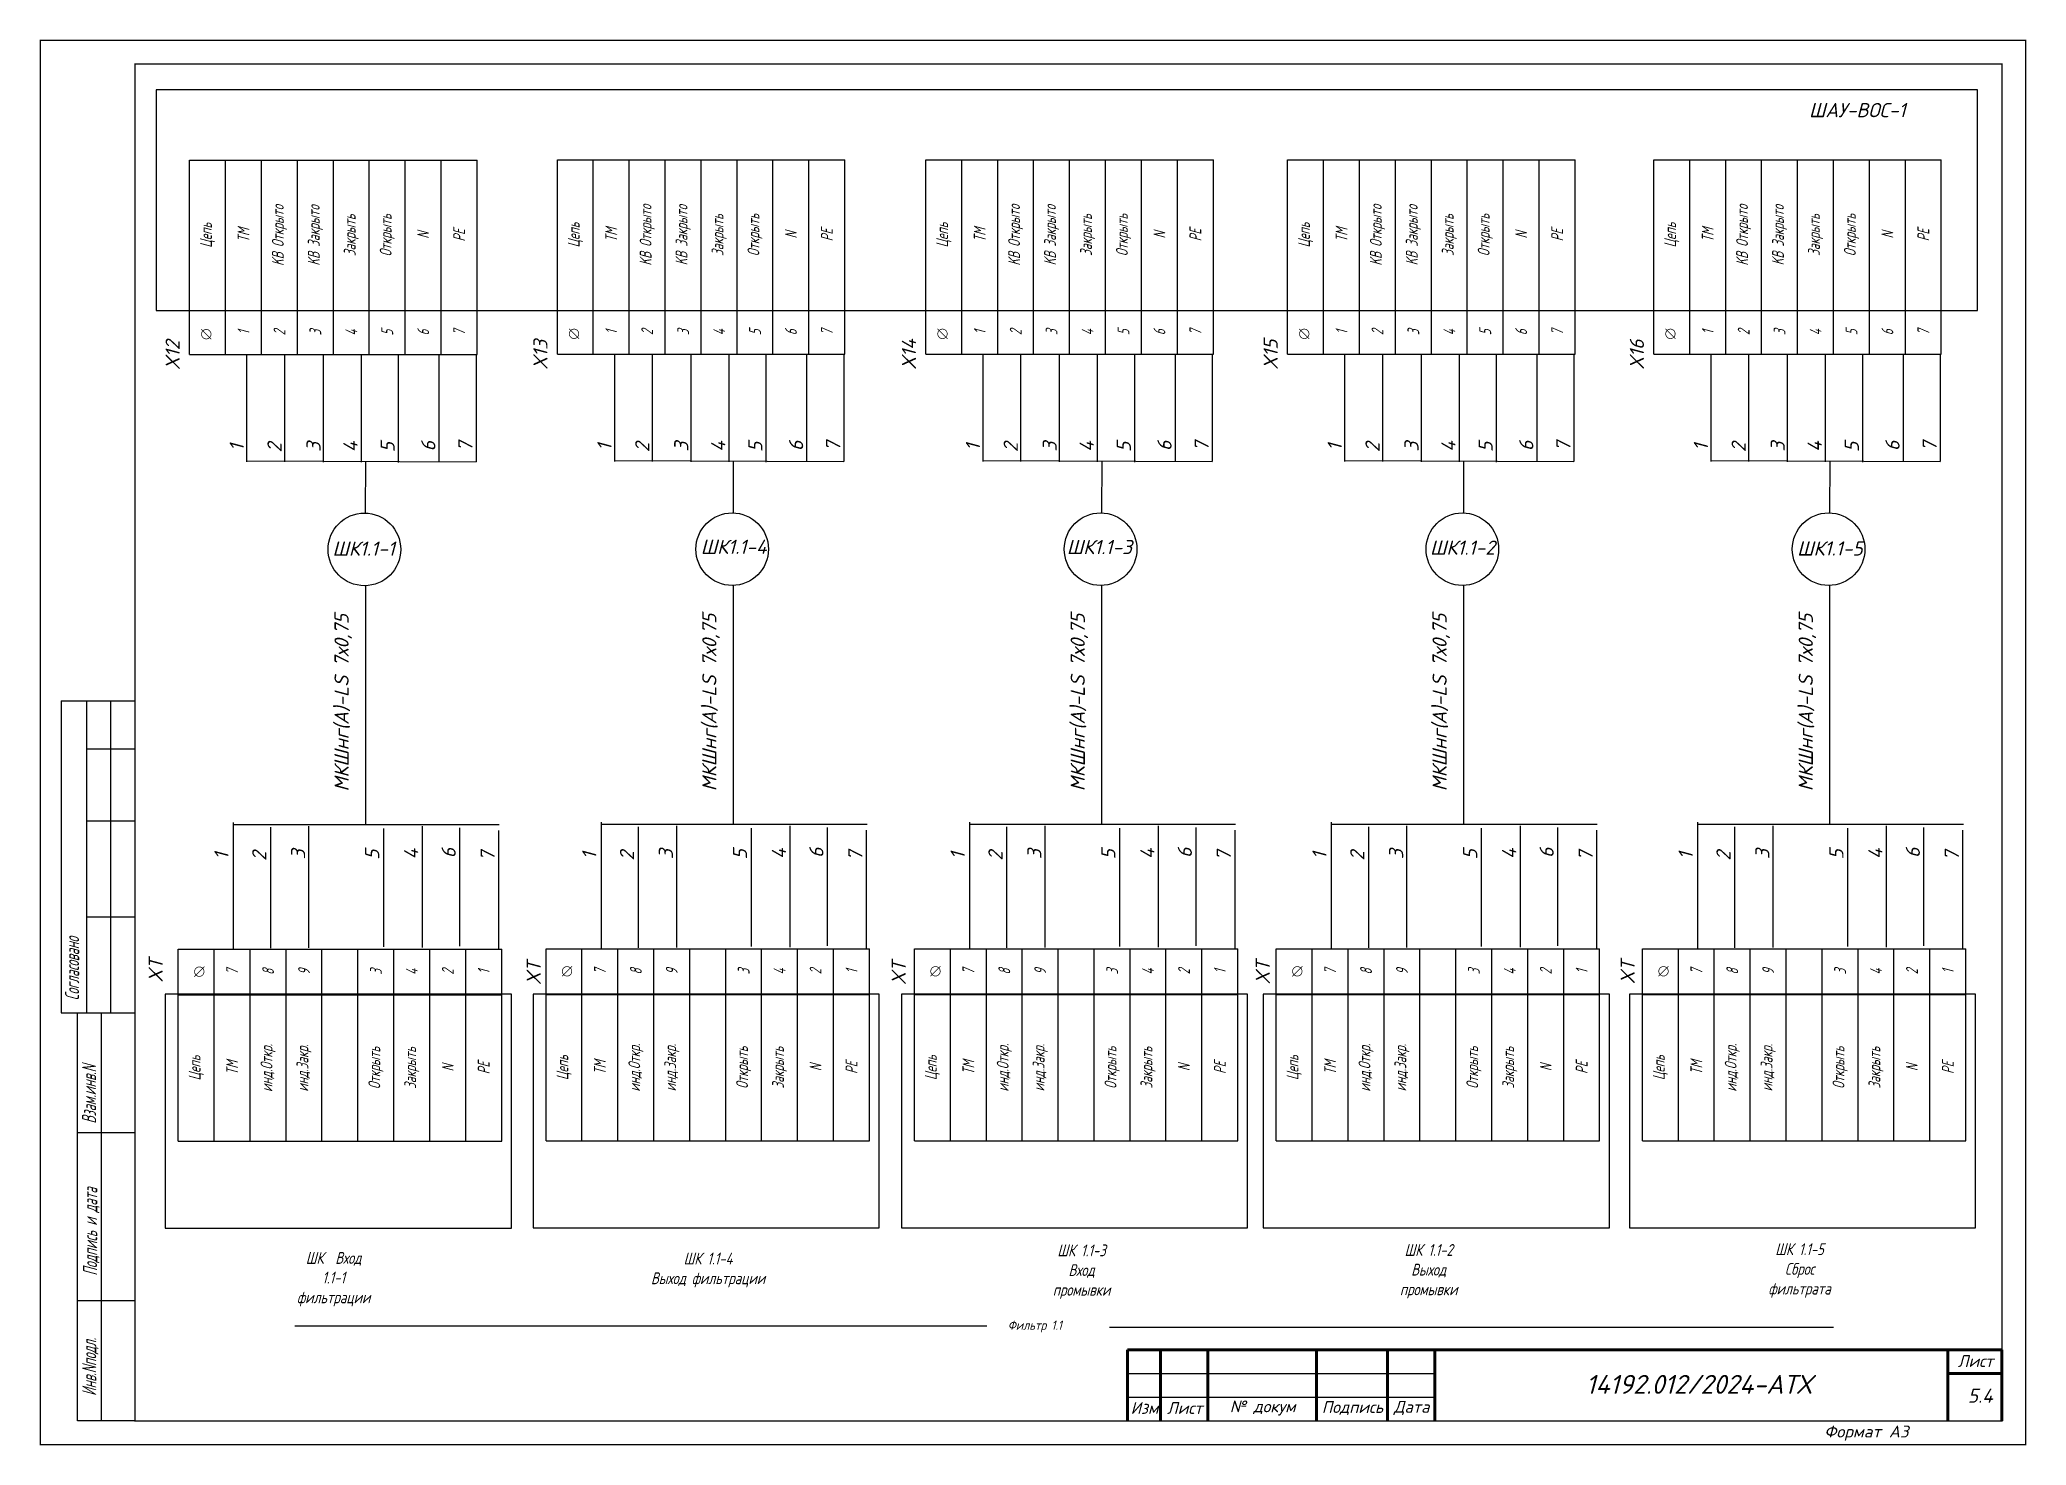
# Model space of a CAD drawing. Header units: millimetres. Extents: x 2725 to 10524, y 7125 to 11639.
# Drawn here: x 4775.1 to 5195.4, y 9587.5 to 9884.8 of the extents above; entities that cross this region are included whole.
import ezdxf
from ezdxf.enums import TextEntityAlignment as Align

# ---------------------------------------------------------------- set-up
doc = ezdxf.new("R2010")
doc.units = ezdxf.units.MM
doc.header["$LTSCALE"] = 4
doc.set_wipeout_variables(frame=1)
doc.linetypes.add('SolidLine', pattern=[0])
for name, color, linetype in [('G', 5, 'Continuous'), ('SYMS', 7, 'Continuous'), ('Вспомогательная', 1, 'Continuous'), ('Текст', 2, 'Continuous')]:
    doc.layers.add(name, color=color, linetype=linetype)
for name, color, linetype, lineweight in [('RAMKA', 7, 'Continuous', 25), ('SHTAMP', 7, 'SolidLine', 25), ('Основеая', 5, 'Continuous', 60)]:
    doc.layers.add(name, color=color, linetype=linetype, lineweight=lineweight)
doc.styles.add('COTES', font='cs_gost2304.shx', dxfattribs={"width": 0.75, "oblique": 15})
doc.styles.add('ISOCPEUR', font='isocpeui.ttf')
doc.styles.add('Simplex00.10.00', font='simplex.shx')
doc.styles.add('Simplex25.085.15', font='', dxfattribs={"width": 0.85, "oblique": 15, "height": 2.5})
doc.styles.add('ГОСТ', font='isocpeur.ttf', dxfattribs={"oblique": 15})
doc.styles.get('Simplex25.085.15').set_extended_font_data('GOST type A')

msp = doc.modelspace()

# ---------------------------------------------------------------- texts
at = {"style": 'Simplex25.085.15', "oblique": 15, "width": 1.083459}
msp.add_text('Фильтр 1.1', height=1.961, dxfattribs=at).set_placement((4979.96, 9611.94))
at = {"layer": 'SHTAMP', "color": 0, "style": 'ISOCPEUR'}
msp.add_text('14192.012/2024-АТХ', height=4, dxfattribs=at).set_placement((5126.13, 9598.41), align=Align.CENTER)
at = {"layer": 'SYMS', "linetype": 'Continuous', "ltscale": 0.2, "style": 'ГОСТ', "oblique": 15}
for s, p in [('ШАУ-ВОС-1', (5149.47, 9868.44)), ('ШК1.1-1', (4837.07, 9775.69)), ('ШК1.1-4', (4914.99, 9776.07)), ('ШК1.1-3', (4992.44, 9776.02)), ('ШК1.1-2', (5069.28, 9775.9)), ('ШК1.1-5', (5146.96, 9775.72))]:
    msp.add_text(s, height=3, dxfattribs=at).set_placement(p)
for s, p in [('X12', (4804.77, 9814.95)), ('X13', (4882.58, 9815.02)), ('X14', (4960.54, 9815.02)), ('X15', (5037.08, 9815.02)), ('X16', (5114.56, 9815.02)), ('1', (4818.32, 9797.81)), ('2', (4826.31, 9797.53)), ('3', (4834.57, 9797.63)), ('4', (4842.39, 9797.59)), ('5', (4850.24, 9797.54)), ('6', (4858.86, 9797.75)), ('7', (4866.71, 9797.7)), ('1', (4896.13, 9797.88)), ('2', (4904.13, 9797.59)), ('3', (4912.38, 9797.69)), ('4', (4920.2, 9797.66)), ('5', (4928.05, 9797.6)), ('6', (4936.67, 9797.82)), ('7', (4944.52, 9797.76)), ('1', (4974.08, 9797.88)), ('2', (4982.08, 9797.59)), ('3', (4990.33, 9797.69)), ('4', (4998.15, 9797.66)), ('5', (5006, 9797.6)), ('6', (5014.62, 9797.82)), ('7', (5022.47, 9797.76)), ('1', (5050.62, 9797.88)), ('2', (5058.62, 9797.59)), ('3', (5066.87, 9797.69)), ('4', (5074.69, 9797.66)), ('5', (5082.55, 9797.6)), ('6', (5091.16, 9797.82)), ('7', (5099.02, 9797.76)), ('1', (5128.1, 9797.88)), ('2', (5136.1, 9797.59)), ('3', (5144.36, 9797.69)), ('4', (5152.17, 9797.66)), ('5', (5160.03, 9797.6)), ('6', (5168.64, 9797.82)), ('7', (5176.5, 9797.76)), ('МКШнг(А)-LS 7х0,75', (4840.5, 9725.81)), ('МКШнг(А)-LS 7х0,75', (4918.31, 9725.87)), ('МКШнг(А)-LS 7х0,75', (4996.26, 9725.87)), ('МКШнг(А)-LS 7х0,75', (5072.81, 9725.87)), ('МКШнг(А)-LS 7х0,75', (5150.29, 9725.87)), ('1', (4815.09, 9711.39)), ('2', (4823.09, 9711.11)), ('3', (4831.31, 9711.45)), ('5', (4846.98, 9711.35)), ('4', (4855.23, 9711.45)), ('6', (4863.15, 9711.69)), ('7', (4871.4, 9711.09)), ('1', (4892.9, 9711.46)), ('2', (4900.9, 9711.18)), ('3', (4909.12, 9711.51)), ('5', (4924.79, 9711.42)), ('4', (4933.04, 9711.52)), ('6', (4940.96, 9711.75)), ('7', (4949.21, 9711.15)), ('1', (4970.85, 9711.46)), ('2', (4978.85, 9711.18)), ('3', (4987.07, 9711.51)), ('5', (5002.74, 9711.42)), ('4', (5011, 9711.52)), ('6', (5018.91, 9711.75)), ('7', (5027.17, 9711.15)), ('1', (5047.4, 9711.46)), ('2', (5055.4, 9711.18)), ('3', (5063.62, 9711.51)), ('5', (5079.29, 9711.42)), ('4', (5087.54, 9711.52)), ('6', (5095.46, 9711.75)), ('7', (5103.71, 9711.15)), ('1', (5124.88, 9711.46)), ('2', (5132.88, 9711.18)), ('3', (5141.1, 9711.51)), ('5', (5156.77, 9711.42)), ('4', (5165.02, 9711.52)), ('6', (5172.94, 9711.75)), ('7', (5181.19, 9711.15)), ('XT', (4801.18, 9685.4)), ('XT', (4881.16, 9684.85)), ('XT', (4958.39, 9684.87)), ('XT', (5035.41, 9684.99)), ('XT', (5112.62, 9685.04))]:
    msp.add_text(s, height=3, rotation=90, dxfattribs=at).set_placement(p)
at = {"layer": 'SYMS', "color": 7, "linetype": 'Continuous', "ltscale": 0.2, "style": 'ГОСТ', "oblique": 15}
msp.add_text('5.4', height=3, dxfattribs=at).set_placement((5183.04, 9596.52))
at = {"layer": 'SYMS', "linetype": 'Continuous', "char_height": 2.5, "attachment_point": 2}
for s, insert, width in [('{\\Fsimplex|c204;\\Q15;\\W0.75;\\C0;ШК 1.1-3\\PВход промывки}', (4995.56, 9630), 16.2192), ('{\\Fsimplex|c204;\\Q15;\\W0.75;\\C0;ШК 1.1-2 Выход промывки}', (5069, 9630.09), 16.2192), ('{\\Fsimplex|c204;\\Q15;\\W0.75;\\C0;ШК 1.1-5\\PСброс фильтрата}', (5147.47, 9630.25), 16.2192), ('{\\Fsimplex|c204;\\Q15;\\W0.75;\\C0;ШК  Вход 1.1-1 фильтрации}', (4837.31, 9628.4), 16.2192), ('{\\Fsimplex|c204;\\Q15;\\W0.75;\\C0;ШК 1.1-4\\PВыход фильтрации}', (4916.53, 9628.27), 27.2347)]:
    msp.add_mtext(s, dxfattribs=dict(at, insert=insert, width=width))

# ---------------------------------------------------------------- blocks, each defined once
blk = doc.blocks.new('Формат А3')
at = {"color": 0, "linetype": 'Continuous', "const_width": 0.3}
for points in [[(-420, 297), (0, 297), (0, 0), (-420, 0)], [(-400, 5), (-400, 292), (-5, 292), (-5, 5)]]:
    blk.add_lwpolyline(points, close=True, dxfattribs=at)
at = {"color": 0, "linetype": 'Continuous', "style": 'Simplex00.10.00', "oblique": 15}
blk.add_text('Формат А3', height=2.5, dxfattribs=at).set_placement((-33.67, 2.75), align=Align.MIDDLE_CENTER)
blk = doc.blocks.new('A$C73A268AF')
at = {"lineweight": 30}
for p, q in [((4.57, 157.46), (20.05, 157.46)), ((4.57, 157.46), (4.57, 91.46)), ((9.89, 157.46), (9.89, 91.46)), ((14.97, 157.46), (14.97, 91.46)), ((9.89, 147.31), (20.05, 147.31)), ((9.89, 132.08), (20.05, 132.08)), ((9.89, 111.77), (20.05, 111.77)), ((4.57, 91.46), (20.05, 91.46)), ((7.96, 5.15), (7.96, 91.46)), ((13.04, 5.15), (13.04, 91.46)), ((20.15, 66.08), (7.96, 66.08)), ((20.15, 30.54), (7.96, 30.54))]:
    blk.add_line(p, q, dxfattribs=at)
blk.add_lwpolyline([(20.15, 5.15), (7.96, 5.15)], dxfattribs=at)
at = {"layer": 'Вспомогательная', "color": 7}
for p, q in [((230.15, 15.15), (295.15, 15.15)), ((230.15, 10.15), (295.15, 10.15)), ((230.15, 5.15), (295.15, 5.15))]:
    blk.add_line(p, q, dxfattribs=at)
at = {"layer": 'Основеая', "color": 7}
for p, q in [((230.15, 20.15), (230.15, 5.15)), ((415.15, 20.15), (230.15, 20.15)), ((237.15, 20.15), (237.15, 5.15)), ((247.15, 20.15), (247.15, 5.15)), ((270.15, 20.15), (270.15, 5.15)), ((285.15, 20.15), (285.15, 5.15)), ((295.15, 20.15), (295.15, 5.15)), ((403.72, 20.15), (403.72, 5.15)), ((415.15, 20.15), (415.15, 5.15)), ((403.72, 15.15), (415.15, 15.15))]:
    blk.add_line(p, q, dxfattribs=at)
blk.add_blockref('Формат А3', (420.15, 0.15))
at = {"layer": 'RAMKA', "style": 'COTES', "oblique": 15, "width": 0.75}
for s, p in [('Согласовано', (8.35, 94.1)), ('Взам.инв.N', (11.94, 68.02)), ('Подпись и дата', (12.17, 35.86)), ('Инв.Nподл.', (11.97, 10.43))]:
    blk.add_text(s, height=3, rotation=90, dxfattribs=at).set_placement(p)
at = {"layer": 'Текст', "color": 7, "char_height": 2.5, "style": 'ГОСТ'}
for s, insert, width, attachment_point in [('{\\fISOCPEUR|b0|i0|c204|p34;Лист}', (413.32, 17.81), 11.4585, 6), ('{\\fISOCPEUR|b0|i0|c204|p34;Изм}', (233.75, 7.88), 7, 5), ('{\\fISOCPEUR|b0|i0|c204|p34;Лист}', (242.25, 7.88), 10, 5), ('{\\fISOCPEUR|b0|i0|c204|p34;№ докум}', (258.75, 7.88), 23, 5), ('{\\fISOCPEUR|b0|i0|c204|p34;Подпись}', (277.75, 7.88), 15, 5), ('{\\fISOCPEUR|b0|i0|c204|p34;Дата}', (290.25, 7.88), 10, 5)]:
    blk.add_mtext(s, dxfattribs=dict(at, insert=insert, width=width, attachment_point=attachment_point))
blk = doc.blocks.new('*T256')
at = {"color": 0, "linetype": 'ByBlock', "lineweight": -2, "transparency": 16777216}
for p, q in [((0, 0), (0, 41.14)), ((0, 41.14), (60.83, 41.14)), ((7.6, 0), (7.6, 41.14)), ((15.21, 0), (15.21, 41.14)), ((22.81, 0), (22.81, 41.14)), ((30.41, 0), (30.41, 41.14)), ((38.02, 0), (38.02, 41.14)), ((45.62, 0), (45.62, 41.14)), ((53.22, 0), (53.22, 41.14)), ((60.83, 0), (60.83, 41.14)), ((0, 9.29), (60.83, 9.29))]:
    blk.add_line(p, q, dxfattribs=at)
at = {"color": 0, "lineweight": -2, "transparency": 16777216}
blk.add_line((0, 0), (60.83, 0), dxfattribs=at)
at = {"color": 0, "linetype": 'Continuous', "lineweight": -2, "transparency": 16777216, "char_height": 2.5, "attachment_point": 5, "rotation": 90, "style": 'Simplex25.085.15'}
for s, insert, width in [('KB Открытo', (19.01, 25.21), 28.8496), ('KB Закрытo', (26.61, 25.21), 28.8496), ('Закрыть', (34.22, 25.21), 28.8496), ('Открыть', (41.82, 25.21), 28.8496), ('Цепь', (3.8, 25.21), 28.8496), ('TM', (11.41, 25.21), 28.8496), ('N', (49.42, 25.21), 28.8496), ('PE', (57.03, 25.21), 28.8496), ('1', (11.41, 4.64), 6.286), ('2', (19.01, 4.64), 6.286), ('3', (26.61, 4.64), 6.286), ('4', (34.22, 4.64), 6.286), ('5', (41.82, 4.64), 6.286), ('6', (49.42, 4.64), 6.286), ('7', (57.03, 4.64), 6.286)]:
    blk.add_mtext(s, dxfattribs=dict(at, insert=insert, width=width))
blk = doc.blocks.new('Клеммное соединение')
at = {"linetype": 'Continuous'}
blk.add_wipeout([(0, -1), (-0.44, -0.9), (-0.6, -0.8), (-0.71, -0.7), (-0.8, -0.6), (-0.87, -0.5), (-0.92, -0.4), (-0.95, -0.3), (-0.98, -0.2), (-0.99, -0.1), (-0.99, 0), (-0.99, 0.1), (-0.98, 0.2), (-0.95, 0.3), (-0.92, 0.4), (-0.87, 0.5), (-0.8, 0.6), (-0.71, 0.7), (-0.6, 0.8), (-0.44, 0.9), (0, 1), (0.44, 0.9), (0.6, 0.8), (0.71, 0.7), (0.8, 0.6), (0.87, 0.5), (0.92, 0.4), (0.95, 0.3), (0.98, 0.2), (0.99, 0.1), (1, 0), (0.99, -0.1), (0.98, -0.2), (0.95, -0.3), (0.92, -0.4), (0.87, -0.5), (0.8, -0.6), (0.71, -0.7), (0.6, -0.8), (0.44, -0.9)], dxfattribs=at)
at = {"color": 0, "linetype": 'Continuous', "lineweight": -2, "const_width": 0.15}
blk.add_lwpolyline([(-1.06, -1.06), (1.06, 1.06)], dxfattribs=at)
blk.add_lwpolyline([(-1, 0, 1), (1, 0, 1)], format="xyb", close=True, dxfattribs=at)
blk = doc.blocks.new('*T259')
at = {"color": 0, "linetype": 'ByBlock', "lineweight": -2, "transparency": 16777216}
for p, q in [((0, 0), (0, 40.67)), ((0, 40.67), (68.43, 40.67)), ((7.6, 0), (7.6, 40.67)), ((15.21, 0), (15.21, 40.67)), ((22.81, 0), (22.81, 40.67)), ((30.41, 0), (30.41, 40.67)), ((38.02, 0), (38.02, 40.67)), ((45.62, 0), (45.62, 40.67)), ((53.22, 0), (53.22, 40.67)), ((60.83, 0), (60.83, 40.67)), ((68.43, 0), (68.43, 40.67)), ((0, 31), (68.43, 31)), ((7.6, 0), (68.43, 0))]:
    blk.add_line(p, q, dxfattribs=at)
at = {"color": 0, "lineweight": -2, "transparency": 16777216}
blk.add_line((0, 0), (7.6, 0), dxfattribs=at)
at = {"color": 0, "linetype": 'Continuous', "lineweight": -2, "transparency": 16777216, "char_height": 2.5, "attachment_point": 5, "rotation": 90, "style": 'Simplex25.085.15'}
for s, insert, width in [('7', (11.41, 35.83), 6.6745), ('8', (19.01, 35.83), 6.6745), ('9', (26.61, 35.83), 6.6745), ('3', (41.82, 35.83), 6.6745), ('4', (49.42, 35.83), 6.6745), ('2', (57.03, 35.83), 6.6745), ('1', (64.63, 35.83), 6.6745), ('Цепь', (3.8, 15.5), 27.9958), ('TM', (11.41, 15.5), 27.9958), ('инд.Откр.', (19.01, 15.5), 27.9958), ('инд.Закр.', (26.61, 15.5), 27.9958), ('Открыть', (41.82, 15.5), 27.9958), ('Закрыть', (49.42, 15.5), 27.9958), ('PE', (64.63, 15.5), 27.9958), ('N', (57.03, 15.5), 27.9958)]:
    blk.add_mtext(s, dxfattribs=dict(at, insert=insert, width=width))
blk = doc.blocks.new('*T322')
at = {"color": 0, "linetype": 'ByBlock', "lineweight": -2, "transparency": 16777216}
for p, q in [((0, 0), (0, 41.14)), ((0, 41.14), (60.83, 41.14)), ((7.6, 0), (7.6, 41.14)), ((15.21, 0), (15.21, 41.14)), ((22.81, 0), (22.81, 41.14)), ((30.41, 0), (30.41, 41.14)), ((38.02, 0), (38.02, 41.14)), ((45.62, 0), (45.62, 41.14)), ((53.22, 0), (53.22, 41.14)), ((60.83, 0), (60.83, 41.14)), ((0, 9.29), (60.83, 9.29))]:
    blk.add_line(p, q, dxfattribs=at)
at = {"color": 0, "lineweight": -2, "transparency": 16777216}
blk.add_line((0, 0), (60.83, 0), dxfattribs=at)
at = {"color": 0, "linetype": 'Continuous', "lineweight": -2, "transparency": 16777216, "char_height": 2.5, "attachment_point": 5, "rotation": 90, "style": 'Simplex25.085.15'}
for s, insert, width in [('KB Открытo', (19.01, 25.21), 28.8496), ('KB Закрытo', (26.61, 25.21), 28.8496), ('Закрыть', (34.22, 25.21), 28.8496), ('Открыть', (41.82, 25.21), 28.8496), ('Цепь', (3.8, 25.21), 28.8496), ('TM', (11.41, 25.21), 28.8496), ('N', (49.42, 25.21), 28.8496), ('PE', (57.03, 25.21), 28.8496), ('1', (11.41, 4.64), 6.286), ('2', (19.01, 4.64), 6.286), ('3', (26.61, 4.64), 6.286), ('4', (34.22, 4.64), 6.286), ('5', (41.82, 4.64), 6.286), ('6', (49.42, 4.64), 6.286), ('7', (57.03, 4.64), 6.286)]:
    blk.add_mtext(s, dxfattribs=dict(at, insert=insert, width=width))
blk = doc.blocks.new('*T323')
at = {"color": 0, "linetype": 'ByBlock', "lineweight": -2, "transparency": 16777216}
for p, q in [((0, 0), (0, 40.67)), ((0, 40.67), (68.43, 40.67)), ((7.6, 0), (7.6, 40.67)), ((15.21, 0), (15.21, 40.67)), ((22.81, 0), (22.81, 40.67)), ((30.41, 0), (30.41, 40.67)), ((38.02, 0), (38.02, 40.67)), ((45.62, 0), (45.62, 40.67)), ((53.22, 0), (53.22, 40.67)), ((60.83, 0), (60.83, 40.67)), ((68.43, 0), (68.43, 40.67)), ((0, 31), (68.43, 31)), ((7.6, 0), (68.43, 0))]:
    blk.add_line(p, q, dxfattribs=at)
at = {"color": 0, "lineweight": -2, "transparency": 16777216}
blk.add_line((0, 0), (7.6, 0), dxfattribs=at)
at = {"color": 0, "linetype": 'Continuous', "lineweight": -2, "transparency": 16777216, "char_height": 2.5, "attachment_point": 5, "rotation": 90, "style": 'Simplex25.085.15'}
for s, insert, width in [('7', (11.41, 35.83), 6.6745), ('8', (19.01, 35.83), 6.6745), ('9', (26.61, 35.83), 6.6745), ('3', (41.82, 35.83), 6.6745), ('4', (49.42, 35.83), 6.6745), ('2', (57.03, 35.83), 6.6745), ('1', (64.63, 35.83), 6.6745), ('Цепь', (3.8, 15.5), 27.9958), ('TM', (11.41, 15.5), 27.9958), ('инд.Откр.', (19.01, 15.5), 27.9958), ('инд.Закр.', (26.61, 15.5), 27.9958), ('Открыть', (41.82, 15.5), 27.9958), ('Закрыть', (49.42, 15.5), 27.9958), ('PE', (64.63, 15.5), 27.9958), ('N', (57.03, 15.5), 27.9958)]:
    blk.add_mtext(s, dxfattribs=dict(at, insert=insert, width=width))
blk = doc.blocks.new('*T324')
at = {"color": 0, "linetype": 'ByBlock', "lineweight": -2, "transparency": 16777216}
for p, q in [((0, 0), (0, 41.14)), ((0, 41.14), (60.83, 41.14)), ((7.6, 0), (7.6, 41.14)), ((15.21, 0), (15.21, 41.14)), ((22.81, 0), (22.81, 41.14)), ((30.41, 0), (30.41, 41.14)), ((38.02, 0), (38.02, 41.14)), ((45.62, 0), (45.62, 41.14)), ((53.22, 0), (53.22, 41.14)), ((60.83, 0), (60.83, 41.14)), ((0, 9.29), (60.83, 9.29))]:
    blk.add_line(p, q, dxfattribs=at)
at = {"color": 0, "lineweight": -2, "transparency": 16777216}
blk.add_line((0, 0), (60.83, 0), dxfattribs=at)
at = {"color": 0, "linetype": 'Continuous', "lineweight": -2, "transparency": 16777216, "char_height": 2.5, "attachment_point": 5, "rotation": 90, "style": 'Simplex25.085.15'}
for s, insert, width in [('KB Открытo', (19.01, 25.21), 28.8496), ('KB Закрытo', (26.61, 25.21), 28.8496), ('Закрыть', (34.22, 25.21), 28.8496), ('Открыть', (41.82, 25.21), 28.8496), ('Цепь', (3.8, 25.21), 28.8496), ('TM', (11.41, 25.21), 28.8496), ('N', (49.42, 25.21), 28.8496), ('PE', (57.03, 25.21), 28.8496), ('1', (11.41, 4.64), 6.286), ('2', (19.01, 4.64), 6.286), ('3', (26.61, 4.64), 6.286), ('4', (34.22, 4.64), 6.286), ('5', (41.82, 4.64), 6.286), ('6', (49.42, 4.64), 6.286), ('7', (57.03, 4.64), 6.286)]:
    blk.add_mtext(s, dxfattribs=dict(at, insert=insert, width=width))
blk = doc.blocks.new('*T325')
at = {"color": 0, "linetype": 'ByBlock', "lineweight": -2, "transparency": 16777216}
for p, q in [((0, 0), (0, 40.67)), ((0, 40.67), (68.43, 40.67)), ((7.6, 0), (7.6, 40.67)), ((15.21, 0), (15.21, 40.67)), ((22.81, 0), (22.81, 40.67)), ((30.41, 0), (30.41, 40.67)), ((38.02, 0), (38.02, 40.67)), ((45.62, 0), (45.62, 40.67)), ((53.22, 0), (53.22, 40.67)), ((60.83, 0), (60.83, 40.67)), ((68.43, 0), (68.43, 40.67)), ((0, 31), (68.43, 31)), ((7.6, 0), (68.43, 0))]:
    blk.add_line(p, q, dxfattribs=at)
at = {"color": 0, "lineweight": -2, "transparency": 16777216}
blk.add_line((0, 0), (7.6, 0), dxfattribs=at)
at = {"color": 0, "linetype": 'Continuous', "lineweight": -2, "transparency": 16777216, "char_height": 2.5, "attachment_point": 5, "rotation": 90, "style": 'Simplex25.085.15'}
for s, insert, width in [('7', (11.41, 35.83), 6.6745), ('8', (19.01, 35.83), 6.6745), ('9', (26.61, 35.83), 6.6745), ('3', (41.82, 35.83), 6.6745), ('4', (49.42, 35.83), 6.6745), ('2', (57.03, 35.83), 6.6745), ('1', (64.63, 35.83), 6.6745), ('Цепь', (3.8, 15.5), 27.9958), ('TM', (11.41, 15.5), 27.9958), ('инд.Откр.', (19.01, 15.5), 27.9958), ('инд.Закр.', (26.61, 15.5), 27.9958), ('Открыть', (41.82, 15.5), 27.9958), ('Закрыть', (49.42, 15.5), 27.9958), ('PE', (64.63, 15.5), 27.9958), ('N', (57.03, 15.5), 27.9958)]:
    blk.add_mtext(s, dxfattribs=dict(at, insert=insert, width=width))
blk = doc.blocks.new('*T326')
at = {"color": 0, "linetype": 'ByBlock', "lineweight": -2, "transparency": 16777216}
for p, q in [((0, 0), (0, 41.14)), ((0, 41.14), (60.83, 41.14)), ((7.6, 0), (7.6, 41.14)), ((15.21, 0), (15.21, 41.14)), ((22.81, 0), (22.81, 41.14)), ((30.41, 0), (30.41, 41.14)), ((38.02, 0), (38.02, 41.14)), ((45.62, 0), (45.62, 41.14)), ((53.22, 0), (53.22, 41.14)), ((60.83, 0), (60.83, 41.14)), ((0, 9.29), (60.83, 9.29))]:
    blk.add_line(p, q, dxfattribs=at)
at = {"color": 0, "lineweight": -2, "transparency": 16777216}
blk.add_line((0, 0), (60.83, 0), dxfattribs=at)
at = {"color": 0, "linetype": 'Continuous', "lineweight": -2, "transparency": 16777216, "char_height": 2.5, "attachment_point": 5, "rotation": 90, "style": 'Simplex25.085.15'}
for s, insert, width in [('KB Открытo', (19.01, 25.21), 28.8496), ('KB Закрытo', (26.61, 25.21), 28.8496), ('Закрыть', (34.22, 25.21), 28.8496), ('Открыть', (41.82, 25.21), 28.8496), ('Цепь', (3.8, 25.21), 28.8496), ('TM', (11.41, 25.21), 28.8496), ('N', (49.42, 25.21), 28.8496), ('PE', (57.03, 25.21), 28.8496), ('1', (11.41, 4.64), 6.286), ('2', (19.01, 4.64), 6.286), ('3', (26.61, 4.64), 6.286), ('4', (34.22, 4.64), 6.286), ('5', (41.82, 4.64), 6.286), ('6', (49.42, 4.64), 6.286), ('7', (57.03, 4.64), 6.286)]:
    blk.add_mtext(s, dxfattribs=dict(at, insert=insert, width=width))
blk = doc.blocks.new('*T327')
at = {"color": 0, "linetype": 'ByBlock', "lineweight": -2, "transparency": 16777216}
for p, q in [((0, 0), (0, 40.67)), ((0, 40.67), (68.43, 40.67)), ((7.6, 0), (7.6, 40.67)), ((15.21, 0), (15.21, 40.67)), ((22.81, 0), (22.81, 40.67)), ((30.41, 0), (30.41, 40.67)), ((38.02, 0), (38.02, 40.67)), ((45.62, 0), (45.62, 40.67)), ((53.22, 0), (53.22, 40.67)), ((60.83, 0), (60.83, 40.67)), ((68.43, 0), (68.43, 40.67)), ((0, 31), (68.43, 31)), ((7.6, 0), (68.43, 0))]:
    blk.add_line(p, q, dxfattribs=at)
at = {"color": 0, "lineweight": -2, "transparency": 16777216}
blk.add_line((0, 0), (7.6, 0), dxfattribs=at)
at = {"color": 0, "linetype": 'Continuous', "lineweight": -2, "transparency": 16777216, "char_height": 2.5, "attachment_point": 5, "rotation": 90, "style": 'Simplex25.085.15'}
for s, insert, width in [('7', (11.41, 35.83), 6.6745), ('8', (19.01, 35.83), 6.6745), ('9', (26.61, 35.83), 6.6745), ('3', (41.82, 35.83), 6.6745), ('4', (49.42, 35.83), 6.6745), ('2', (57.03, 35.83), 6.6745), ('1', (64.63, 35.83), 6.6745), ('Цепь', (3.8, 15.5), 27.9958), ('TM', (11.41, 15.5), 27.9958), ('инд.Откр.', (19.01, 15.5), 27.9958), ('инд.Закр.', (26.61, 15.5), 27.9958), ('Открыть', (41.82, 15.5), 27.9958), ('Закрыть', (49.42, 15.5), 27.9958), ('PE', (64.63, 15.5), 27.9958), ('N', (57.03, 15.5), 27.9958)]:
    blk.add_mtext(s, dxfattribs=dict(at, insert=insert, width=width))
blk = doc.blocks.new('*T328')
at = {"color": 0, "linetype": 'ByBlock', "lineweight": -2, "transparency": 16777216}
for p, q in [((0, 0), (0, 41.14)), ((0, 41.14), (60.83, 41.14)), ((7.6, 0), (7.6, 41.14)), ((15.21, 0), (15.21, 41.14)), ((22.81, 0), (22.81, 41.14)), ((30.41, 0), (30.41, 41.14)), ((38.02, 0), (38.02, 41.14)), ((45.62, 0), (45.62, 41.14)), ((53.22, 0), (53.22, 41.14)), ((60.83, 0), (60.83, 41.14)), ((0, 9.29), (60.83, 9.29))]:
    blk.add_line(p, q, dxfattribs=at)
at = {"color": 0, "lineweight": -2, "transparency": 16777216}
blk.add_line((0, 0), (60.83, 0), dxfattribs=at)
at = {"color": 0, "linetype": 'Continuous', "lineweight": -2, "transparency": 16777216, "char_height": 2.5, "attachment_point": 5, "rotation": 90, "style": 'Simplex25.085.15'}
for s, insert, width in [('KB Открытo', (19.01, 25.21), 28.8496), ('KB Закрытo', (26.61, 25.21), 28.8496), ('Закрыть', (34.22, 25.21), 28.8496), ('Открыть', (41.82, 25.21), 28.8496), ('Цепь', (3.8, 25.21), 28.8496), ('TM', (11.41, 25.21), 28.8496), ('N', (49.42, 25.21), 28.8496), ('PE', (57.03, 25.21), 28.8496), ('1', (11.41, 4.64), 6.286), ('2', (19.01, 4.64), 6.286), ('3', (26.61, 4.64), 6.286), ('4', (34.22, 4.64), 6.286), ('5', (41.82, 4.64), 6.286), ('6', (49.42, 4.64), 6.286), ('7', (57.03, 4.64), 6.286)]:
    blk.add_mtext(s, dxfattribs=dict(at, insert=insert, width=width))
blk = doc.blocks.new('*T329')
at = {"color": 0, "linetype": 'ByBlock', "lineweight": -2, "transparency": 16777216}
for p, q in [((0, 0), (0, 40.67)), ((0, 40.67), (68.43, 40.67)), ((7.6, 0), (7.6, 40.67)), ((15.21, 0), (15.21, 40.67)), ((22.81, 0), (22.81, 40.67)), ((30.41, 0), (30.41, 40.67)), ((38.02, 0), (38.02, 40.67)), ((45.62, 0), (45.62, 40.67)), ((53.22, 0), (53.22, 40.67)), ((60.83, 0), (60.83, 40.67)), ((68.43, 0), (68.43, 40.67)), ((0, 31), (68.43, 31)), ((7.6, 0), (68.43, 0))]:
    blk.add_line(p, q, dxfattribs=at)
at = {"color": 0, "lineweight": -2, "transparency": 16777216}
blk.add_line((0, 0), (7.6, 0), dxfattribs=at)
at = {"color": 0, "linetype": 'Continuous', "lineweight": -2, "transparency": 16777216, "char_height": 2.5, "attachment_point": 5, "rotation": 90, "style": 'Simplex25.085.15'}
for s, insert, width in [('7', (11.41, 35.83), 6.6745), ('8', (19.01, 35.83), 6.6745), ('9', (26.61, 35.83), 6.6745), ('3', (41.82, 35.83), 6.6745), ('4', (49.42, 35.83), 6.6745), ('2', (57.03, 35.83), 6.6745), ('1', (64.63, 35.83), 6.6745), ('Цепь', (3.8, 15.5), 27.9958), ('TM', (11.41, 15.5), 27.9958), ('инд.Откр.', (19.01, 15.5), 27.9958), ('инд.Закр.', (26.61, 15.5), 27.9958), ('Открыть', (41.82, 15.5), 27.9958), ('Закрыть', (49.42, 15.5), 27.9958), ('PE', (64.63, 15.5), 27.9958), ('N', (57.03, 15.5), 27.9958)]:
    blk.add_mtext(s, dxfattribs=dict(at, insert=insert, width=width))

# ---------------------------------------------------------------- linework, layer by layer
at = {"color": 7, "ltscale": 0.2}
for p, q in [((4975.49, 9612.69), (4829.09, 9612.69)), ((5001.45, 9612.52), (5154.63, 9612.52))]:
    msp.add_line(p, q, dxfattribs=at)
at = {"ltscale": 1.2}
msp.add_lwpolyline([(4799.79, 9827.59), (5185.09, 9827.59), (5185.09, 9874.23), (4799.79, 9874.23)], close=True, dxfattribs=at)
at = {"linetype": 'Continuous', "ltscale": 0.2}
for points in [[(4801.7, 9633.43), (4874.94, 9633.43), (4874.94, 9682.92), (4801.7, 9682.92)], [(4879.51, 9633.5), (4952.75, 9633.5), (4952.75, 9682.98), (4879.51, 9682.98)], [(4957.46, 9633.5), (5030.7, 9633.5), (5030.7, 9682.98), (4957.46, 9682.98)], [(5034.01, 9633.5), (5107.24, 9633.5), (5107.24, 9682.98), (5034.01, 9682.98)], [(5111.49, 9633.5), (5184.73, 9633.5), (5184.73, 9682.98), (5111.49, 9682.98)]]:
    msp.add_lwpolyline(points, close=True, dxfattribs=at)
at = {"layer": 'G', "color": 0}
for p, q in [((4844.1, 9784.69), (4844.14, 9795.68)), ((4921.91, 9784.76), (4921.95, 9795.75)), ((4999.86, 9784.76), (4999.9, 9795.75)), ((5076.41, 9784.76), (5076.45, 9795.75)), ((5153.89, 9784.76), (5153.93, 9795.75)), ((4844.05, 9769.34), (4844.05, 9718.86)), ((4921.86, 9769.41), (4921.86, 9718.93)), ((4999.81, 9769.41), (4999.81, 9718.93)), ((5076.35, 9769.41), (5076.35, 9718.93)), ((5153.83, 9769.41), (5153.83, 9718.93))]:
    msp.add_line(p, q, dxfattribs=at)
at = {"layer": 'SYMS', "linetype": 'Continuous', "ltscale": 0.2}
for p, q in [((4818.92, 9818.26), (4818.92, 9795.57)), ((4826.9, 9818.24), (4826.9, 9795.56)), ((4859.59, 9818.32), (4859.59, 9795.64)), ((4867.45, 9818.27), (4867.45, 9795.58)), ((4896.73, 9818.32), (4896.73, 9795.64)), ((4904.71, 9818.31), (4904.71, 9795.62)), ((4912.9, 9818.23), (4912.9, 9795.55)), ((4920.93, 9818.23), (4920.93, 9795.55)), ((4937.4, 9818.39), (4937.4, 9795.7)), ((4945.26, 9818.33), (4945.26, 9795.65)), ((4974.68, 9818.32), (4974.68, 9795.64)), ((4982.67, 9818.31), (4982.67, 9795.62)), ((4990.85, 9818.23), (4990.85, 9795.55)), ((4998.88, 9818.23), (4998.88, 9795.55)), ((5015.35, 9818.39), (5015.35, 9795.7)), ((5023.21, 9818.33), (5023.21, 9795.65)), ((5051.22, 9818.32), (5051.22, 9795.64)), ((5059.21, 9818.31), (5059.21, 9795.62)), ((5067.4, 9818.23), (5067.4, 9795.55)), ((5075.43, 9818.23), (5075.43, 9795.55)), ((5091.9, 9818.39), (5091.9, 9795.7)), ((5099.75, 9818.33), (5099.75, 9795.65)), ((5128.7, 9818.32), (5128.7, 9795.64)), ((5136.69, 9818.31), (5136.69, 9795.62)), ((5144.88, 9818.23), (5144.88, 9795.55)), ((5152.91, 9818.23), (5152.91, 9795.55)), ((5169.38, 9818.39), (5169.38, 9795.7)), ((5177.23, 9818.33), (5177.23, 9795.65)), ((4835.09, 9818.16), (4835.09, 9795.48)), ((4843.12, 9818.16), (4843.12, 9795.48)), ((4850.98, 9818.11), (4850.98, 9795.42)), ((4928.79, 9818.17), (4928.79, 9795.49)), ((5006.74, 9818.17), (5006.74, 9795.49)), ((5083.28, 9818.17), (5083.28, 9795.49)), ((5160.76, 9818.17), (5160.76, 9795.49)), ((4816.09, 9719.27), (4816.09, 9692.53)), ((4823.95, 9718.3), (4823.95, 9692.69)), ((4832.03, 9718.46), (4832.03, 9692.77)), ((4847.84, 9717.98), (4847.84, 9692.93)), ((4856.03, 9718.46), (4856.03, 9692.85)), ((4863.94, 9718.14), (4863.94, 9693.09)), ((4872.2, 9717.54), (4872.2, 9692.49)), ((4893.9, 9719.33), (4893.9, 9692.59)), ((4901.76, 9718.37), (4901.76, 9692.76)), ((4909.84, 9718.53), (4909.84, 9692.83)), ((4925.65, 9718.04), (4925.65, 9693)), ((4933.84, 9718.53), (4933.84, 9692.92)), ((4941.75, 9718.21), (4941.75, 9693.16)), ((4950.01, 9717.61), (4950.01, 9692.56)), ((4971.85, 9719.33), (4971.85, 9692.59)), ((4979.71, 9718.37), (4979.71, 9692.76)), ((4987.79, 9718.53), (4987.79, 9692.83)), ((5003.6, 9718.04), (5003.6, 9693)), ((5011.79, 9718.53), (5011.79, 9692.92)), ((5019.71, 9718.21), (5019.71, 9693.16)), ((5027.96, 9717.61), (5027.96, 9692.56)), ((5048.4, 9719.33), (5048.4, 9692.59)), ((5056.25, 9718.37), (5056.25, 9692.76)), ((5064.34, 9718.53), (5064.34, 9692.83)), ((5080.14, 9718.04), (5080.14, 9693)), ((5088.33, 9718.53), (5088.33, 9692.92)), ((5096.25, 9718.21), (5096.25, 9693.16)), ((5104.5, 9717.61), (5104.5, 9692.56)), ((5125.88, 9719.33), (5125.88, 9692.59)), ((5133.74, 9718.37), (5133.74, 9692.76)), ((5141.82, 9718.53), (5141.82, 9692.83)), ((5157.63, 9718.04), (5157.63, 9693)), ((5165.81, 9718.53), (5165.81, 9692.92)), ((5173.73, 9718.21), (5173.73, 9693.16)), ((5181.98, 9717.61), (5181.98, 9692.56))]:
    msp.add_line(p, q, dxfattribs=at)
at = {"layer": 'SYMS', "linetype": 'Continuous', "lineweight": 30, "ltscale": 0.2}
for points in [[(4818.9, 9795.75), (4867.45, 9795.58), (4867.45, 9795.58)], [(4896.71, 9795.82), (4945.26, 9795.65), (4945.26, 9795.65)], [(4974.66, 9795.82), (5023.21, 9795.65), (5023.21, 9795.65)], [(5051.2, 9795.82), (5099.75, 9795.65), (5099.75, 9795.65)], [(5128.69, 9795.82), (5177.23, 9795.65), (5177.23, 9795.65)], [(4816.09, 9718.86), (4872.36, 9718.86), (4872.36, 9718.86)], [(4893.9, 9718.93), (4950.17, 9718.93), (4950.17, 9718.93)], [(4971.85, 9718.93), (5028.12, 9718.93), (5028.12, 9718.93)], [(5048.4, 9718.93), (5104.67, 9718.93), (5104.67, 9718.93)], [(5125.88, 9718.93), (5182.15, 9718.93), (5182.15, 9718.93)]]:
    msp.add_lwpolyline(points, dxfattribs=at)
at = {"layer": 'SYMS', "linetype": 'Continuous', "ltscale": 0.2}
for centre in [(4843.83, 9777.02), (4921.64, 9777.08), (4999.59, 9777.08), (5076.13, 9777.08), (5153.62, 9777.08)]:
    msp.add_circle(centre, 7.68, dxfattribs=at)

# ---------------------------------------------------------------- block references
at = {"ltscale": 1.2}
msp.add_blockref('A$C73A268AF', (4775.14, 9587.53), dxfattribs=at)
for name, p in [('*T256', (4806.85, 9818.24)), ('*T322', (4884.66, 9818.3)), ('*T324', (4962.62, 9818.3)), ('*T326', (5039.16, 9818.3)), ('*T328', (5116.64, 9818.3)), ('*T259', (4804.45, 9651.82)), ('*T323', (4882.26, 9651.89)), ('*T325', (4960.21, 9651.89)), ('*T327', (5036.75, 9651.89)), ('*T329', (5114.23, 9651.89))]:
    msp.add_blockref(name, p)

msp.set_redraw_order([(e.dxf.handle, doc.entitydb.next_handle()) for e in msp.query("TEXT MTEXT ATTDEF DIMENSION ARC_DIMENSION")])  # texts and dimensions are drawn at this point

# ---------------------------------------------------------------- next in the draw order: block references
for p, rotation in [((4810.38, 9822.55), 90), ((4888.19, 9822.62), 90), ((4966.14, 9822.62), 90), ((5042.68, 9822.62), 90), ((5120.16, 9822.62), 90), ((4808.9, 9687.71), 180), ((4886.71, 9687.78), 180), ((4964.66, 9687.78), 180), ((5041.21, 9687.78), 180), ((5118.69, 9687.78), 180)]:
    msp.add_blockref('Клеммное соединение', p, dxfattribs=dict(rotation=rotation))

doc.saveas('drawing.dxf')
